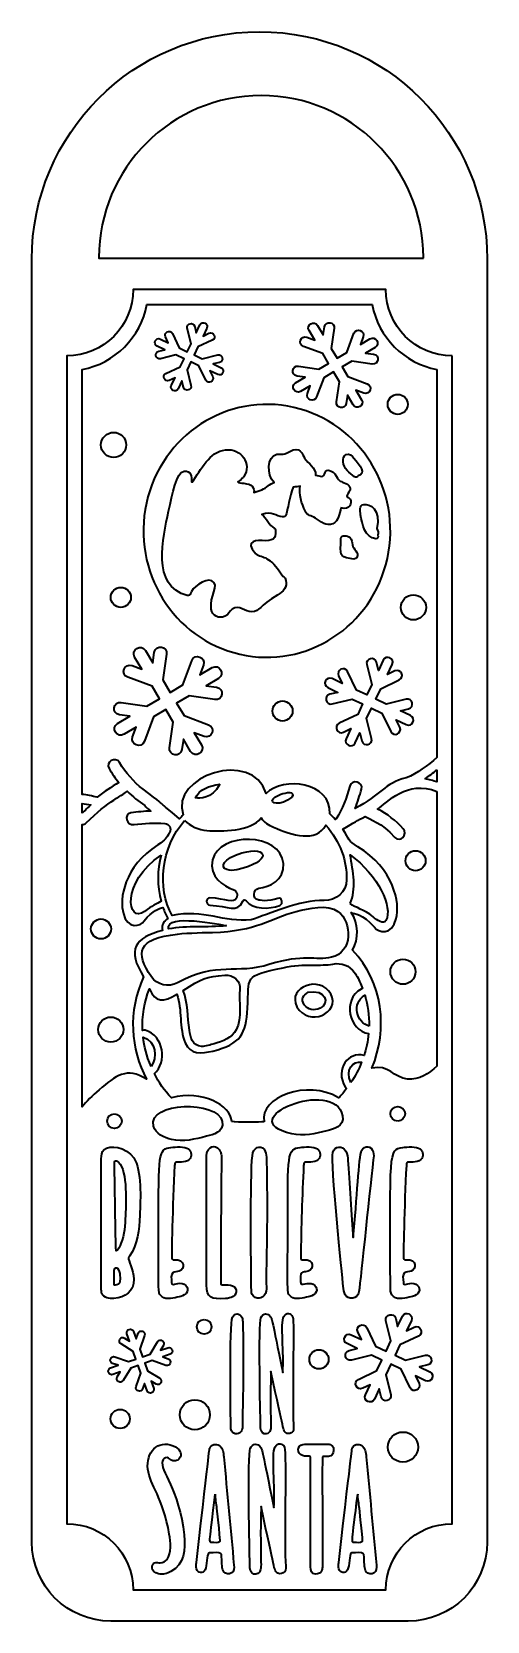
# Model space of a CAD drawing. Header units: inches. Extents: x 0.07 to 0.93, y -3 to 0.
import ezdxf

# ---------------------------------------------------------------- set-up
doc = ezdxf.new("R2010")
doc.units = ezdxf.units.IN
doc.header["$MEASUREMENT"] = 0
doc.layers.add('12 Christmas Keychain', color=7, linetype='Continuous', lineweight=0)

msp = doc.modelspace()

# ---------------------------------------------------------------- linework, layer by layer
at = {"layer": '12 Christmas Keychain', "color": 240, "lineweight": 35, "true_color": 0xe6203f}
for points, knots in [([(0.5, 0), (0.5, 0), (0.5, 0), (0.5, 0), (0.2628, 0), (0.0705, -0.1923), (0.0705, -0.4295), (0.0705, -0.4295), (0.0705, -2.8506), (0.0705, -2.8506), (0.0705, -2.9331), (0.1374, -3), (0.2199, -3), (0.2199, -3), (0.7801, -3), (0.7801, -3), (0.8626, -3), (0.9295, -2.9331), (0.9295, -2.8506), (0.9295, -2.8506), (0.9295, -0.4295), (0.9295, -0.4295), (0.9295, -0.1923), (0.7372, 0), (0.5, 0)], [0, 0, 0, 0, 1, 1, 1, 2, 2, 2, 3, 3, 3, 4, 4, 4, 5, 5, 5, 6, 6, 6, 7, 7, 7, 8, 8, 8, 8]), ([(0.8091, -0.4274), (0.8091, -0.4274), (0.1971, -0.4274), (0.1971, -0.4274), (0.1971, -0.427), (0.1971, -0.4267), (0.1971, -0.4263), (0.1971, -0.2573), (0.3341, -0.1203), (0.5031, -0.1203), (0.6721, -0.1203), (0.8091, -0.2573), (0.8091, -0.4263), (0.8091, -0.4267), (0.8091, -0.427), (0.8091, -0.4274)], [0, 0, 0, 0, 1, 1, 1, 2, 2, 2, 3, 3, 3, 4, 4, 4, 5, 5, 5, 5])]:
    msp.add_open_spline(points, degree=3, knots=knots, dxfattribs=at)
at = {"layer": '12 Christmas Keychain', "color": 18, "lineweight": 35, "true_color": 0x000000}
for points, knots in [([(0.8633, -0.6115), (0.8633, -0.6115), (0.8633, -2.8159), (0.8633, -2.8159), (0.7943, -2.8159), (0.7383, -2.8719), (0.7383, -2.9409), (0.7383, -2.9409), (0.2617, -2.9409), (0.2617, -2.9409), (0.2617, -2.8719), (0.2057, -2.8159), (0.1367, -2.8159), (0.1367, -2.8159), (0.1367, -0.6115), (0.1367, -0.6115), (0.2057, -0.6115), (0.2617, -0.5555), (0.2617, -0.4864), (0.2617, -0.4864), (0.7383, -0.4864), (0.7383, -0.4864), (0.7383, -0.5555), (0.7943, -0.6115), (0.8633, -0.6115)], [0, 0, 0, 0, 1, 1, 1, 2, 2, 2, 3, 3, 3, 4, 4, 4, 5, 5, 5, 6, 6, 6, 7, 7, 7, 8, 8, 8, 8]), ([(0.8347, -0.6374), (0.773, -0.6257), (0.7241, -0.5769), (0.7124, -0.515), (0.7124, -0.515), (0.2876, -0.515), (0.2876, -0.515), (0.2759, -0.5769), (0.2271, -0.6257), (0.1653, -0.6374), (0.1653, -0.6374), (0.1653, -1.4393), (0.1653, -1.4393), (0.1748, -1.4408), (0.1843, -1.4425), (0.1937, -1.4446), (0.2068, -1.4345), (0.2204, -1.4253), (0.2348, -1.4171), (0.228, -1.4088), (0.2219, -1.4), (0.2163, -1.3908), (0.2086, -1.3782), (0.2284, -1.3667), (0.236, -1.3793), (0.2478, -1.3987), (0.2624, -1.4158), (0.2805, -1.4296), (0.3462, -1.4799), (0.2894, -1.4372), (0.3493, -1.4853), (0.3515, -1.4828), (0.3538, -1.4804), (0.3561, -1.478), (0.3301, -1.4052), (0.4878, -1.3524), (0.5124, -1.438), (0.5444, -1.4048), (0.6356, -1.416), (0.6328, -1.4761), (0.6363, -1.4795), (0.6397, -1.483), (0.6428, -1.4866), (0.6428, -1.4866), (0.6443, -1.4858), (0.6443, -1.4858), (0.6572, -1.467), (0.6639, -1.4459), (0.6702, -1.4241), (0.6743, -1.41), (0.6965, -1.4155), (0.6924, -1.4296), (0.6888, -1.4419), (0.6852, -1.4541), (0.6805, -1.4659), (0.7297, -1.4398), (0.735, -1.4185), (0.7765, -1.4083), (0.7983, -1.3994), (0.8168, -1.3847), (0.8347, -1.3698), (0.8347, -1.3698), (0.8347, -0.6374), (0.8347, -0.6374)], [0, 0, 0, 0, 1, 1, 1, 2, 2, 2, 3, 3, 3, 4, 4, 4, 5, 5, 5, 6, 6, 6, 7, 7, 7, 8, 8, 8, 9, 9, 9, 10, 10, 10, 11, 11, 11, 12, 12, 12, 13, 13, 13, 14, 14, 14, 15, 15, 15, 16, 16, 16, 17, 17, 17, 18, 18, 18, 19, 19, 19, 20, 20, 20, 21, 21, 21, 21]), ([(0.3069, -0.5931), (0.3069, -0.5931), (0.3217, -0.6), (0.3217, -0.6), (0.3217, -0.6), (0.3099, -0.6029), (0.3099, -0.6029), (0.3007, -0.6052), (0.3041, -0.6193), (0.3134, -0.617), (0.3134, -0.617), (0.3425, -0.6098), (0.3425, -0.6098), (0.3425, -0.6098), (0.3576, -0.617), (0.3576, -0.617), (0.3576, -0.617), (0.3505, -0.6321), (0.3505, -0.6321), (0.3505, -0.6321), (0.3235, -0.6451), (0.3235, -0.6451), (0.3149, -0.6492), (0.3212, -0.6623), (0.3298, -0.6581), (0.3298, -0.6581), (0.3407, -0.6529), (0.3407, -0.6529), (0.3407, -0.6529), (0.3337, -0.6677), (0.3337, -0.6677), (0.3296, -0.6763), (0.3427, -0.6825), (0.3468, -0.6738), (0.3468, -0.6738), (0.3538, -0.659), (0.3538, -0.659), (0.3538, -0.659), (0.3566, -0.6708), (0.3566, -0.6708), (0.3589, -0.6801), (0.373, -0.6766), (0.3707, -0.6673), (0.3707, -0.6673), (0.3636, -0.6383), (0.3636, -0.6383), (0.3636, -0.6383), (0.3707, -0.6231), (0.3707, -0.6231), (0.3707, -0.6231), (0.3858, -0.6303), (0.3858, -0.6303), (0.3858, -0.6303), (0.3988, -0.6573), (0.3988, -0.6573), (0.4029, -0.6659), (0.416, -0.6596), (0.4118, -0.651), (0.4118, -0.651), (0.4066, -0.6401), (0.4066, -0.6401), (0.4066, -0.6401), (0.4214, -0.647), (0.4214, -0.647), (0.43, -0.6511), (0.4362, -0.638), (0.4276, -0.634), (0.4276, -0.634), (0.4127, -0.627), (0.4127, -0.627), (0.4127, -0.627), (0.4245, -0.6241), (0.4245, -0.6241), (0.4338, -0.6218), (0.4304, -0.6077), (0.4211, -0.61), (0.4211, -0.61), (0.392, -0.6172), (0.392, -0.6172), (0.392, -0.6172), (0.3769, -0.61), (0.3769, -0.61), (0.3769, -0.61), (0.384, -0.5949), (0.384, -0.5949), (0.384, -0.5949), (0.411, -0.582), (0.411, -0.582), (0.4196, -0.5778), (0.4133, -0.5648), (0.4047, -0.5689), (0.4047, -0.5689), (0.3938, -0.5742), (0.3938, -0.5742), (0.3938, -0.5742), (0.4008, -0.5593), (0.4008, -0.5593), (0.4049, -0.5507), (0.3918, -0.5445), (0.3877, -0.5532), (0.3877, -0.5532), (0.3807, -0.568), (0.3807, -0.568), (0.3807, -0.568), (0.3778, -0.5562), (0.3778, -0.5562), (0.3755, -0.547), (0.3615, -0.5504), (0.3637, -0.5597), (0.3637, -0.5597), (0.3709, -0.5888), (0.3709, -0.5888), (0.3709, -0.5888), (0.3638, -0.6039), (0.3638, -0.6039), (0.3638, -0.6039), (0.3486, -0.5967), (0.3486, -0.5967), (0.3486, -0.5967), (0.3357, -0.5697), (0.3357, -0.5697), (0.3315, -0.5611), (0.3185, -0.5674), (0.3226, -0.576), (0.3226, -0.576), (0.3279, -0.5869), (0.3279, -0.5869), (0.3279, -0.5869), (0.3131, -0.58), (0.3131, -0.58), (0.3044, -0.5759), (0.2982, -0.589), (0.3069, -0.5931)], [0, 0, 0, 0, 1, 1, 1, 2, 2, 2, 3, 3, 3, 4, 4, 4, 5, 5, 5, 6, 6, 6, 7, 7, 7, 8, 8, 8, 9, 9, 9, 10, 10, 10, 11, 11, 11, 12, 12, 12, 13, 13, 13, 14, 14, 14, 15, 15, 15, 16, 16, 16, 17, 17, 17, 18, 18, 18, 19, 19, 19, 20, 20, 20, 21, 21, 21, 22, 22, 22, 23, 23, 23, 24, 24, 24, 25, 25, 25, 26, 26, 26, 27, 27, 27, 28, 28, 28, 29, 29, 29, 30, 30, 30, 31, 31, 31, 32, 32, 32, 33, 33, 33, 34, 34, 34, 35, 35, 35, 36, 36, 36, 37, 37, 37, 38, 38, 38, 39, 39, 39, 40, 40, 40, 41, 41, 41, 42, 42, 42, 43, 43, 43, 44, 44, 44, 44]), ([(0.5708, -0.6497), (0.5708, -0.6497), (0.5862, -0.6519), (0.5862, -0.6519), (0.5862, -0.6519), (0.5681, -0.6627), (0.5681, -0.6627), (0.5575, -0.669), (0.567, -0.685), (0.5776, -0.6787), (0.5776, -0.6787), (0.5958, -0.668), (0.5958, -0.668), (0.5958, -0.668), (0.5903, -0.6826), (0.5903, -0.6826), (0.5861, -0.6942), (0.6035, -0.7007), (0.6078, -0.6891), (0.6078, -0.6891), (0.6212, -0.6529), (0.6212, -0.6529), (0.6212, -0.6529), (0.6398, -0.6419), (0.6398, -0.6419), (0.6398, -0.6419), (0.6507, -0.6605), (0.6507, -0.6605), (0.6507, -0.6605), (0.6451, -0.6986), (0.6451, -0.6986), (0.6433, -0.7109), (0.6618, -0.7135), (0.6636, -0.7014), (0.6636, -0.7014), (0.6658, -0.6859), (0.6658, -0.6859), (0.6658, -0.6859), (0.6766, -0.7041), (0.6766, -0.7041), (0.6829, -0.7147), (0.6989, -0.7052), (0.6926, -0.6946), (0.6926, -0.6946), (0.6819, -0.6764), (0.6819, -0.6764), (0.6819, -0.6764), (0.6965, -0.6818), (0.6965, -0.6818), (0.7081, -0.6861), (0.7146, -0.6686), (0.703, -0.6643), (0.703, -0.6643), (0.6668, -0.6509), (0.6668, -0.6509), (0.6668, -0.6509), (0.6558, -0.6324), (0.6558, -0.6324), (0.6558, -0.6324), (0.6743, -0.6214), (0.6743, -0.6214), (0.6743, -0.6214), (0.7125, -0.6271), (0.7125, -0.6271), (0.7247, -0.6289), (0.7274, -0.6104), (0.7153, -0.6086), (0.7153, -0.6086), (0.6998, -0.6063), (0.6998, -0.6063), (0.6998, -0.6063), (0.7179, -0.5956), (0.7179, -0.5956), (0.7286, -0.5893), (0.7191, -0.5732), (0.7084, -0.5795), (0.7084, -0.5795), (0.6903, -0.5903), (0.6903, -0.5903), (0.6903, -0.5903), (0.6957, -0.5756), (0.6957, -0.5756), (0.7, -0.5641), (0.6825, -0.5576), (0.6782, -0.5691), (0.6782, -0.5691), (0.6648, -0.6054), (0.6648, -0.6054), (0.6648, -0.6054), (0.6463, -0.6163), (0.6463, -0.6163), (0.6463, -0.6163), (0.6353, -0.5978), (0.6353, -0.5978), (0.6353, -0.5978), (0.641, -0.5596), (0.641, -0.5596), (0.6428, -0.5474), (0.6243, -0.5447), (0.6225, -0.5569), (0.6225, -0.5569), (0.6202, -0.5723), (0.6202, -0.5723), (0.6202, -0.5723), (0.6095, -0.5542), (0.6095, -0.5542), (0.6032, -0.5436), (0.5871, -0.5531), (0.5934, -0.5637), (0.5934, -0.5637), (0.6042, -0.5819), (0.6042, -0.5819), (0.6042, -0.5819), (0.5895, -0.5764), (0.5895, -0.5764), (0.578, -0.5722), (0.5715, -0.5896), (0.583, -0.5939), (0.583, -0.5939), (0.6193, -0.6073), (0.6193, -0.6073), (0.6193, -0.6073), (0.6302, -0.6259), (0.6302, -0.6259), (0.6302, -0.6259), (0.6117, -0.6368), (0.6117, -0.6368), (0.6117, -0.6368), (0.5735, -0.6312), (0.5735, -0.6312), (0.5613, -0.6294), (0.5586, -0.6478), (0.5708, -0.6497)], [0, 0, 0, 0, 1, 1, 1, 2, 2, 2, 3, 3, 3, 4, 4, 4, 5, 5, 5, 6, 6, 6, 7, 7, 7, 8, 8, 8, 9, 9, 9, 10, 10, 10, 11, 11, 11, 12, 12, 12, 13, 13, 13, 14, 14, 14, 15, 15, 15, 16, 16, 16, 17, 17, 17, 18, 18, 18, 19, 19, 19, 20, 20, 20, 21, 21, 21, 22, 22, 22, 23, 23, 23, 24, 24, 24, 25, 25, 25, 26, 26, 26, 27, 27, 27, 28, 28, 28, 29, 29, 29, 30, 30, 30, 31, 31, 31, 32, 32, 32, 33, 33, 33, 34, 34, 34, 35, 35, 35, 36, 36, 36, 37, 37, 37, 38, 38, 38, 39, 39, 39, 40, 40, 40, 41, 41, 41, 42, 42, 42, 43, 43, 43, 44, 44, 44, 44]), ([(0.463, -1.1748), (0.3375, -1.146), (0.2586, -1.0183), (0.2867, -0.8897), (0.3149, -0.761), (0.4395, -0.6802), (0.5649, -0.709), (0.6904, -0.7379), (0.7693, -0.8656), (0.7412, -0.9942), (0.713, -1.1228), (0.5885, -1.2037), (0.463, -1.1748)], [0, 0, 0, 0, 1, 1, 1, 2, 2, 2, 3, 3, 3, 4, 4, 4, 4]), ([(0.7418, -0.7032), (0.7418, -0.7136), (0.7503, -0.7221), (0.7607, -0.7221), (0.7712, -0.7221), (0.7796, -0.7136), (0.7796, -0.7032), (0.7796, -0.6927), (0.7712, -0.6843), (0.7607, -0.6843), (0.7503, -0.6843), (0.7418, -0.6927), (0.7418, -0.7032)], [0, 0, 0, 0, 1, 1, 1, 2, 2, 2, 3, 3, 3, 4, 4, 4, 4]), ([(0.2485, -0.7798), (0.2485, -0.7667), (0.2378, -0.7561), (0.2248, -0.7561), (0.2117, -0.7561), (0.201, -0.7667), (0.201, -0.7798), (0.201, -0.7929), (0.2117, -0.8035), (0.2248, -0.8035), (0.2378, -0.8035), (0.2485, -0.7929), (0.2485, -0.7798)], [0, 0, 0, 0, 1, 1, 1, 2, 2, 2, 3, 3, 3, 4, 4, 4, 4]), ([(0.6535, -0.8986), (0.6709, -0.9034), (0.6753, -0.8889), (0.6708, -0.882), (0.6667, -0.8758), (0.6625, -0.8812), (0.6667, -0.8718), (0.6686, -0.8676), (0.6721, -0.8675), (0.6712, -0.8618), (0.6705, -0.8573), (0.6667, -0.8541), (0.6629, -0.8525), (0.6527, -0.8482), (0.6511, -0.8495), (0.6451, -0.8391), (0.6373, -0.8255), (0.6254, -0.8251), (0.6239, -0.8317), (0.6215, -0.8428), (0.6141, -0.839), (0.6058, -0.8366), (0.6063, -0.8225), (0.5916, -0.8152), (0.5851, -0.8048), (0.5808, -0.7979), (0.5769, -0.7808), (0.5571, -0.7922), (0.5423, -0.8007), (0.5401, -0.7957), (0.5328, -0.7975), (0.5142, -0.8021), (0.513, -0.836), (0.5276, -0.8508), (0.5191, -0.8523), (0.5139, -0.8611), (0.5041, -0.8644), (0.4991, -0.8661), (0.4943, -0.8676), (0.4896, -0.8697), (0.4901, -0.8657), (0.4891, -0.8615), (0.486, -0.8577), (0.4808, -0.8514), (0.4595, -0.8522), (0.4591, -0.8497), (0.4594, -0.8513), (0.4711, -0.8386), (0.4704, -0.8396), (0.4864, -0.8165), (0.4655, -0.7853), (0.436, -0.7891), (0.4046, -0.7931), (0.3902, -0.8258), (0.3732, -0.8502), (0.3727, -0.8498), (0.3722, -0.8494), (0.3716, -0.8492), (0.373, -0.8391), (0.3709, -0.8281), (0.3578, -0.8295), (0.3429, -0.831), (0.3357, -0.8721), (0.3286, -0.905), (0.3177, -0.9547), (0.2955, -1.0467), (0.3637, -1.064), (0.3665, -1.0647), (0.3694, -1.0628), (0.37, -1.06), (0.3718, -1.0513), (0.3966, -1.0297), (0.4103, -1.0365), (0.4261, -1.0443), (0.405, -1.0651), (0.409, -1.0896), (0.4112, -1.1028), (0.4226, -1.1084), (0.4351, -1.1033), (0.4423, -1.1004), (0.4431, -1.093), (0.4483, -1.0896), (0.4626, -1.0802), (0.4721, -1.0954), (0.4854, -1.0949), (0.5016, -1.0943), (0.4977, -1.084), (0.5346, -1.0628), (0.5445, -1.0572), (0.5535, -1.0479), (0.5497, -1.0354), (0.5475, -1.0281), (0.5462, -1.0306), (0.5421, -1.0247), (0.5221, -0.9963), (0.5245, -1.0027), (0.5138, -0.9945), (0.5089, -0.9907), (0.4968, -0.9893), (0.4931, -0.9854), (0.4672, -0.9587), (0.5012, -0.9597), (0.505, -0.9601), (0.525, -0.9622), (0.5314, -0.9571), (0.5304, -0.9412), (0.5303, -0.9394), (0.5293, -0.9375), (0.5277, -0.9368), (0.5183, -0.9324), (0.5128, -0.9164), (0.5042, -0.9109), (0.5243, -0.9047), (0.5303, -0.9141), (0.5436, -0.9157), (0.5517, -0.9168), (0.55, -0.9083), (0.5528, -0.9), (0.5561, -0.89), (0.5555, -0.88), (0.5638, -0.8595), (0.5678, -0.8591), (0.5723, -0.8585), (0.5768, -0.8577), (0.5729, -0.8707), (0.5802, -0.8923), (0.5859, -0.9039), (0.592, -0.9162), (0.5959, -0.9113), (0.6059, -0.9181), (0.6154, -0.9245), (0.6262, -0.9344), (0.6384, -0.9285), (0.6495, -0.9231), (0.6509, -0.9098), (0.6535, -0.8986)], [0, 0, 0, 0, 1, 1, 1, 2, 2, 2, 3, 3, 3, 4, 4, 4, 5, 5, 5, 6, 6, 6, 7, 7, 7, 8, 8, 8, 9, 9, 9, 10, 10, 10, 11, 11, 11, 12, 12, 12, 13, 13, 13, 14, 14, 14, 15, 15, 15, 16, 16, 16, 17, 17, 17, 18, 18, 18, 19, 19, 19, 20, 20, 20, 21, 21, 21, 22, 22, 22, 23, 23, 23, 24, 24, 24, 25, 25, 25, 26, 26, 26, 27, 27, 27, 28, 28, 28, 29, 29, 29, 30, 30, 30, 31, 31, 31, 32, 32, 32, 33, 33, 33, 34, 34, 34, 35, 35, 35, 36, 36, 36, 37, 37, 37, 38, 38, 38, 39, 39, 39, 40, 40, 40, 41, 41, 41, 42, 42, 42, 43, 43, 43, 44, 44, 44, 45, 45, 45, 45]), ([(0.6576, -0.8115), (0.6588, -0.8243), (0.6698, -0.833), (0.6793, -0.8398), (0.682, -0.8418), (0.6845, -0.8404), (0.6858, -0.8381), (0.7024, -0.8351), (0.689, -0.8172), (0.6782, -0.8047), (0.6744, -0.8004), (0.6695, -0.7947), (0.6634, -0.7978), (0.6585, -0.8003), (0.6571, -0.8064), (0.6576, -0.8115)], [0, 0, 0, 0, 1, 1, 1, 2, 2, 2, 3, 3, 3, 4, 4, 4, 5, 5, 5, 5]), ([(0.6969, -0.8921), (0.6876, -0.8938), (0.6898, -0.9046), (0.6908, -0.9117), (0.6931, -0.9287), (0.699, -0.9553), (0.7192, -0.9571), (0.7234, -0.9575), (0.7247, -0.9533), (0.7234, -0.9501), (0.7244, -0.9457), (0.7235, -0.9416), (0.7216, -0.9376), (0.7295, -0.902), (0.7078, -0.89), (0.6969, -0.8921)], [0, 0, 0, 0, 1, 1, 1, 2, 2, 2, 3, 3, 3, 4, 4, 4, 5, 5, 5, 5]), ([(0.671, -0.9943), (0.6754, -0.9952), (0.6804, -0.9967), (0.6833, -0.992), (0.6888, -0.9828), (0.6766, -0.9764), (0.6752, -0.9685), (0.6743, -0.9635), (0.6745, -0.9588), (0.6709, -0.9549), (0.6682, -0.952), (0.6645, -0.9506), (0.6608, -0.9515), (0.6571, -0.9501), (0.6536, -0.9525), (0.6535, -0.9566), (0.6526, -0.9884), (0.65, -0.9898), (0.671, -0.9943)], [0, 0, 0, 0, 1, 1, 1, 2, 2, 2, 3, 3, 3, 4, 4, 4, 5, 5, 5, 6, 6, 6, 6]), ([(0.2574, -1.0675), (0.2574, -1.0571), (0.2489, -1.0486), (0.2384, -1.0486), (0.228, -1.0486), (0.2195, -1.0571), (0.2195, -1.0675), (0.2195, -1.0779), (0.228, -1.0864), (0.2384, -1.0864), (0.2489, -1.0864), (0.2574, -1.0779), (0.2574, -1.0675)], [0, 0, 0, 0, 1, 1, 1, 2, 2, 2, 3, 3, 3, 4, 4, 4, 4]), ([(0.7666, -1.0864), (0.7666, -1.0995), (0.7773, -1.1101), (0.7903, -1.1101), (0.8034, -1.1101), (0.8141, -1.0995), (0.8141, -1.0864), (0.8141, -1.0733), (0.8034, -1.0627), (0.7903, -1.0627), (0.7773, -1.0627), (0.7666, -1.0733), (0.7666, -1.0864)], [0, 0, 0, 0, 1, 1, 1, 2, 2, 2, 3, 3, 3, 4, 4, 4, 4]), ([(0.4192, -1.2371), (0.4192, -1.2371), (0.3996, -1.2342), (0.3996, -1.2342), (0.3996, -1.2342), (0.4226, -1.2205), (0.4226, -1.2205), (0.4361, -1.2125), (0.424, -1.1922), (0.4105, -1.2001), (0.4105, -1.2001), (0.3875, -1.2138), (0.3875, -1.2138), (0.3875, -1.2138), (0.3944, -1.1952), (0.3944, -1.1952), (0.3998, -1.1805), (0.3776, -1.1723), (0.3721, -1.187), (0.3721, -1.187), (0.3552, -1.2329), (0.3552, -1.2329), (0.3552, -1.2329), (0.3316, -1.2469), (0.3316, -1.2469), (0.3316, -1.2469), (0.3177, -1.2233), (0.3177, -1.2233), (0.3177, -1.2233), (0.3249, -1.1749), (0.3249, -1.1749), (0.3272, -1.1594), (0.3037, -1.156), (0.3014, -1.1714), (0.3014, -1.1714), (0.2986, -1.191), (0.2986, -1.191), (0.2986, -1.191), (0.2849, -1.168), (0.2849, -1.168), (0.2769, -1.1545), (0.2565, -1.1666), (0.2645, -1.1801), (0.2645, -1.1801), (0.2782, -1.2031), (0.2782, -1.2031), (0.2782, -1.2031), (0.2596, -1.1962), (0.2596, -1.1962), (0.245, -1.1908), (0.2367, -1.213), (0.2514, -1.2184), (0.2514, -1.2184), (0.2973, -1.2354), (0.2973, -1.2354), (0.2973, -1.2354), (0.3113, -1.2589), (0.3113, -1.2589), (0.3113, -1.2589), (0.2877, -1.2729), (0.2877, -1.2729), (0.2877, -1.2729), (0.2393, -1.2657), (0.2393, -1.2657), (0.2238, -1.2634), (0.2204, -1.2869), (0.2358, -1.2891), (0.2358, -1.2891), (0.2554, -1.292), (0.2554, -1.292), (0.2554, -1.292), (0.2324, -1.3057), (0.2324, -1.3057), (0.2189, -1.3137), (0.231, -1.334), (0.2445, -1.326), (0.2445, -1.326), (0.2675, -1.3124), (0.2675, -1.3124), (0.2675, -1.3124), (0.2606, -1.331), (0.2606, -1.331), (0.2552, -1.3456), (0.2774, -1.3539), (0.2828, -1.3392), (0.2828, -1.3392), (0.2998, -1.2933), (0.2998, -1.2933), (0.2998, -1.2933), (0.3234, -1.2793), (0.3234, -1.2793), (0.3234, -1.2793), (0.3373, -1.3029), (0.3373, -1.3029), (0.3373, -1.3029), (0.3301, -1.3513), (0.3301, -1.3513), (0.3278, -1.3668), (0.3513, -1.3702), (0.3536, -1.3548), (0.3536, -1.3548), (0.3564, -1.3352), (0.3564, -1.3352), (0.3564, -1.3352), (0.3701, -1.3582), (0.3701, -1.3582), (0.3781, -1.3717), (0.3984, -1.3596), (0.3905, -1.3461), (0.3905, -1.3461), (0.3768, -1.3231), (0.3768, -1.3231), (0.3768, -1.3231), (0.3954, -1.33), (0.3954, -1.33), (0.41, -1.3354), (0.4183, -1.3132), (0.4036, -1.3078), (0.4036, -1.3078), (0.3577, -1.2908), (0.3577, -1.2908), (0.3577, -1.2908), (0.3437, -1.2672), (0.3437, -1.2672), (0.3437, -1.2672), (0.3673, -1.2533), (0.3673, -1.2533), (0.3673, -1.2533), (0.4157, -1.2605), (0.4157, -1.2605), (0.4312, -1.2628), (0.4346, -1.2393), (0.4192, -1.2371)], [0, 0, 0, 0, 1, 1, 1, 2, 2, 2, 3, 3, 3, 4, 4, 4, 5, 5, 5, 6, 6, 6, 7, 7, 7, 8, 8, 8, 9, 9, 9, 10, 10, 10, 11, 11, 11, 12, 12, 12, 13, 13, 13, 14, 14, 14, 15, 15, 15, 16, 16, 16, 17, 17, 17, 18, 18, 18, 19, 19, 19, 20, 20, 20, 21, 21, 21, 22, 22, 22, 23, 23, 23, 24, 24, 24, 25, 25, 25, 26, 26, 26, 27, 27, 27, 28, 28, 28, 29, 29, 29, 30, 30, 30, 31, 31, 31, 32, 32, 32, 33, 33, 33, 34, 34, 34, 35, 35, 35, 36, 36, 36, 37, 37, 37, 38, 38, 38, 39, 39, 39, 40, 40, 40, 41, 41, 41, 42, 42, 42, 43, 43, 43, 44, 44, 44, 44]), ([(0.7769, -1.3076), (0.7769, -1.3076), (0.7578, -1.2986), (0.7578, -1.2986), (0.7578, -1.2986), (0.7646, -1.3127), (0.7646, -1.3127), (0.77, -1.3238), (0.7531, -1.332), (0.7477, -1.3208), (0.7477, -1.3208), (0.7309, -1.2859), (0.7309, -1.2859), (0.7309, -1.2859), (0.7113, -1.2767), (0.7113, -1.2767), (0.7113, -1.2767), (0.7021, -1.2962), (0.7021, -1.2962), (0.7021, -1.2962), (0.7114, -1.3339), (0.7114, -1.3339), (0.7143, -1.3459), (0.6961, -1.3503), (0.6932, -1.3384), (0.6932, -1.3384), (0.6894, -1.3231), (0.6894, -1.3231), (0.6894, -1.3231), (0.6804, -1.3423), (0.6804, -1.3423), (0.6751, -1.3535), (0.6582, -1.3455), (0.6634, -1.3343), (0.6634, -1.3343), (0.6725, -1.3151), (0.6725, -1.3151), (0.6725, -1.3151), (0.6583, -1.3219), (0.6583, -1.3219), (0.6472, -1.3273), (0.6391, -1.3104), (0.6502, -1.305), (0.6502, -1.305), (0.6852, -1.2883), (0.6852, -1.2883), (0.6852, -1.2883), (0.6944, -1.2687), (0.6944, -1.2687), (0.6944, -1.2687), (0.6748, -1.2594), (0.6748, -1.2594), (0.6748, -1.2594), (0.6372, -1.2687), (0.6372, -1.2687), (0.6251, -1.2716), (0.6207, -1.2534), (0.6327, -1.2505), (0.6327, -1.2505), (0.6479, -1.2468), (0.6479, -1.2468), (0.6479, -1.2468), (0.6288, -1.2377), (0.6288, -1.2377), (0.6176, -1.2324), (0.6256, -1.2155), (0.6368, -1.2208), (0.6368, -1.2208), (0.6559, -1.2298), (0.6559, -1.2298), (0.6559, -1.2298), (0.6491, -1.2157), (0.6491, -1.2157), (0.6438, -1.2045), (0.6606, -1.1964), (0.666, -1.2075), (0.666, -1.2075), (0.6828, -1.2425), (0.6828, -1.2425), (0.6828, -1.2425), (0.7024, -1.2517), (0.7024, -1.2517), (0.7024, -1.2517), (0.7116, -1.2321), (0.7116, -1.2321), (0.7116, -1.2321), (0.7023, -1.1945), (0.7023, -1.1945), (0.6994, -1.1825), (0.7176, -1.178), (0.7206, -1.19), (0.7206, -1.19), (0.7243, -1.2053), (0.7243, -1.2053), (0.7243, -1.2053), (0.7333, -1.1861), (0.7333, -1.1861), (0.7386, -1.1749), (0.7556, -1.1829), (0.7503, -1.1941), (0.7503, -1.1941), (0.7412, -1.2133), (0.7412, -1.2133), (0.7412, -1.2133), (0.7554, -1.2064), (0.7554, -1.2064), (0.7665, -1.2011), (0.7747, -1.2179), (0.7635, -1.2233), (0.7635, -1.2233), (0.7286, -1.2401), (0.7286, -1.2401), (0.7286, -1.2401), (0.7193, -1.2597), (0.7193, -1.2597), (0.7193, -1.2597), (0.7389, -1.2689), (0.7389, -1.2689), (0.7389, -1.2689), (0.7765, -1.2597), (0.7765, -1.2597), (0.7886, -1.2567), (0.793, -1.2749), (0.781, -1.2779), (0.781, -1.2779), (0.7658, -1.2816), (0.7658, -1.2816), (0.7658, -1.2816), (0.7849, -1.2907), (0.7849, -1.2907), (0.7962, -1.2959), (0.7882, -1.3129), (0.7769, -1.3076)], [0, 0, 0, 0, 1, 1, 1, 2, 2, 2, 3, 3, 3, 4, 4, 4, 5, 5, 5, 6, 6, 6, 7, 7, 7, 8, 8, 8, 9, 9, 9, 10, 10, 10, 11, 11, 11, 12, 12, 12, 13, 13, 13, 14, 14, 14, 15, 15, 15, 16, 16, 16, 17, 17, 17, 18, 18, 18, 19, 19, 19, 20, 20, 20, 21, 21, 21, 22, 22, 22, 23, 23, 23, 24, 24, 24, 25, 25, 25, 26, 26, 26, 27, 27, 27, 28, 28, 28, 29, 29, 29, 30, 30, 30, 31, 31, 31, 32, 32, 32, 33, 33, 33, 34, 34, 34, 35, 35, 35, 36, 36, 36, 37, 37, 37, 38, 38, 38, 39, 39, 39, 40, 40, 40, 41, 41, 41, 42, 42, 42, 43, 43, 43, 44, 44, 44, 44]), ([(0.5434, -1.2631), (0.533, -1.2631), (0.5245, -1.2716), (0.5245, -1.282), (0.5245, -1.2925), (0.533, -1.3009), (0.5434, -1.3009), (0.5539, -1.3009), (0.5624, -1.2925), (0.5624, -1.282), (0.5624, -1.2716), (0.5539, -1.2631), (0.5434, -1.2631)], [0, 0, 0, 0, 1, 1, 1, 2, 2, 2, 3, 3, 3, 4, 4, 4, 4]), ([(0.8347, -1.3931), (0.8274, -1.3988), (0.82, -1.4044), (0.8125, -1.4098), (0.82, -1.4113), (0.8273, -1.4137), (0.8347, -1.4159), (0.8347, -1.4159), (0.8347, -1.3931), (0.8347, -1.3931)], [0, 0, 0, 0, 1, 1, 1, 2, 2, 2, 3, 3, 3, 3]), ([(0.1975, -1.9969), (0.2286, -1.9706), (0.2496, -1.9528), (0.287, -1.977), (0.2567, -1.9201), (0.2512, -1.8492), (0.2815, -1.7839), (0.2492, -1.7321), (0.2648, -1.7096), (0.317, -1.6963), (0.3147, -1.6858), (0.3193, -1.6785), (0.3271, -1.6736), (0.3235, -1.6668), (0.3206, -1.6605), (0.3178, -1.6529), (0.3106, -1.6548), (0.2994, -1.6582), (0.2822, -1.6781), (0.2764, -1.689), (0.2512, -1.6946), (0.2432, -1.6642), (0.2352, -1.6375), (0.2445, -1.5749), (0.308, -1.5348), (0.3234, -1.5246), (0.3238, -1.5226), (0.3306, -1.5111), (0.3348, -1.5039), (0.3298, -1.4948), (0.3215, -1.4942), (0.302, -1.493), (0.2827, -1.4935), (0.2634, -1.4965), (0.249, -1.4988), (0.2429, -1.4767), (0.2574, -1.4745), (0.27, -1.4725), (0.2825, -1.4713), (0.2951, -1.4709), (0.2922, -1.4686), (0.285, -1.4633), (0.2835, -1.4604), (0.2714, -1.4513), (0.261, -1.4441), (0.2502, -1.4336), (0.2458, -1.4389), (0.2138, -1.4523), (0.173, -1.4932), (0.1706, -1.4956), (0.1679, -1.4965), (0.1653, -1.4965), (0.1653, -1.4965), (0.1653, -2.0292), (0.1653, -2.0292), (0.1737, -2.0193), (0.1841, -2.0082), (0.1975, -1.9969)], [0, 0, 0, 0, 1, 1, 1, 2, 2, 2, 3, 3, 3, 4, 4, 4, 5, 5, 5, 6, 6, 6, 7, 7, 7, 8, 8, 8, 9, 9, 9, 10, 10, 10, 11, 11, 11, 12, 12, 12, 13, 13, 13, 14, 14, 14, 15, 15, 15, 16, 16, 16, 17, 17, 17, 18, 18, 18, 19, 19, 19, 19]), ([(0.4252, -1.4204), (0.4052, -1.4225), (0.386, -1.4301), (0.379, -1.4462), (0.3878, -1.4462), (0.4091, -1.4496), (0.4252, -1.4204)], [0, 0, 0, 0, 1, 1, 1, 2, 2, 2, 2]), ([(0.5612, -1.4444), (0.5651, -1.4405), (0.5617, -1.4353), (0.5574, -1.4356), (0.5452, -1.4367), (0.5339, -1.4403), (0.5261, -1.4474), (0.517, -1.4554), (0.5393, -1.4636), (0.5612, -1.4444)], [0, 0, 0, 0, 1, 1, 1, 2, 2, 2, 3, 3, 3, 3]), ([(0.8347, -1.4338), (0.7781, -1.4112), (0.7403, -1.4554), (0.7228, -1.4671), (0.7411, -1.4764), (0.7573, -1.4889), (0.7712, -1.5042), (0.781, -1.5151), (0.765, -1.5314), (0.7551, -1.5205), (0.7297, -1.4923), (0.708, -1.4864), (0.6992, -1.4811), (0.6839, -1.4895), (0.6795, -1.4914), (0.6569, -1.5049), (0.6712, -1.5263), (0.6663, -1.5264), (0.6852, -1.5382), (0.7538, -1.5789), (0.7656, -1.6452), (0.7579, -1.6738), (0.7504, -1.7063), (0.7233, -1.7011), (0.7168, -1.6897), (0.693, -1.6636), (0.6801, -1.6653), (0.673, -1.6626), (0.6871, -1.6828), (0.6873, -1.7124), (0.6757, -1.7337), (0.7332, -1.7941), (0.7427, -1.8826), (0.712, -1.9559), (0.7438, -1.9486), (0.7528, -1.9744), (0.7793, -1.9769), (0.8005, -1.9788), (0.8198, -1.9663), (0.8347, -1.9524), (0.8347, -1.9524), (0.8347, -1.4338), (0.8347, -1.4338)], [0, 0, 0, 0, 1, 1, 1, 2, 2, 2, 3, 3, 3, 4, 4, 4, 5, 5, 5, 6, 6, 6, 7, 7, 7, 8, 8, 8, 9, 9, 9, 10, 10, 10, 11, 11, 11, 12, 12, 12, 13, 13, 13, 14, 14, 14, 14]), ([(0.1653, -1.475), (0.1709, -1.4697), (0.1764, -1.4642), (0.1821, -1.459), (0.1765, -1.458), (0.1709, -1.4574), (0.1653, -1.4564), (0.1653, -1.4564), (0.1653, -1.475), (0.1653, -1.475)], [0, 0, 0, 0, 1, 1, 1, 2, 2, 2, 3, 3, 3, 3]), ([(0.3588, -1.4887), (0.3135, -1.5405), (0.3066, -1.6151), (0.3352, -1.6683), (0.394, -1.6553), (0.4332, -1.6819), (0.4841, -1.6762), (0.5169, -1.6655), (0.5765, -1.6385), (0.6217, -1.6396), (0.6442, -1.6402), (0.6638, -1.6233), (0.6644, -1.6008), (0.6652, -1.5661), (0.6526, -1.5286), (0.625, -1.4973), (0.6075, -1.5311), (0.561, -1.5163), (0.5262, -1.5011), (0.5171, -1.4972), (0.5081, -1.4922), (0.5033, -1.4839), (0.4824, -1.5099), (0.4287, -1.5091), (0.4005, -1.5076), (0.3867, -1.5069), (0.3681, -1.4989), (0.3588, -1.4887)], [0, 0, 0, 0, 1, 1, 1, 2, 2, 2, 3, 3, 3, 4, 4, 4, 5, 5, 5, 6, 6, 6, 7, 7, 7, 8, 8, 8, 9, 9, 9, 9]), ([(0.4062, -1.6347), (0.438, -1.6361), (0.4508, -1.6459), (0.4566, -1.635), (0.4598, -1.6288), (0.4566, -1.6208), (0.4504, -1.6189), (0.4326, -1.6134), (0.4042, -1.594), (0.4114, -1.563), (0.4237, -1.51), (0.5405, -1.5107), (0.545, -1.57), (0.5475, -1.603), (0.5187, -1.6136), (0.4986, -1.6167), (0.4873, -1.6185), (0.4864, -1.6362), (0.4976, -1.6387), (0.499, -1.6387), (0.5159, -1.6432), (0.5348, -1.6357), (0.5424, -1.6327), (0.5456, -1.6459), (0.5381, -1.6488), (0.5185, -1.6566), (0.4876, -1.657), (0.4747, -1.6402), (0.4729, -1.6377), (0.4696, -1.6382), (0.4684, -1.641), (0.4579, -1.6649), (0.4422, -1.6499), (0.4062, -1.6483), (0.3981, -1.648), (0.3981, -1.6343), (0.4062, -1.6347)], [0, 0, 0, 0, 1, 1, 1, 2, 2, 2, 3, 3, 3, 4, 4, 4, 5, 5, 5, 6, 6, 6, 7, 7, 7, 8, 8, 8, 9, 9, 9, 10, 10, 10, 11, 11, 11, 12, 12, 12, 12]), ([(0.3148, -1.554), (0.2373, -1.6049), (0.2505, -1.685), (0.2831, -1.6603), (0.2967, -1.6502), (0.3062, -1.6461), (0.3148, -1.641), (0.3068, -1.6115), (0.3068, -1.5829), (0.3148, -1.554)], [0, 0, 0, 0, 1, 1, 1, 2, 2, 2, 3, 3, 3, 3]), ([(0.4669, -1.5498), (0.4309, -1.5598), (0.425, -1.5781), (0.4381, -1.5812), (0.4445, -1.5835), (0.4508, -1.5834), (0.4574, -1.5818), (0.5243, -1.5664), (0.5179, -1.5358), (0.4669, -1.5498)], [0, 0, 0, 0, 1, 1, 1, 2, 2, 2, 3, 3, 3, 3]), ([(0.6707, -1.6454), (0.6809, -1.6534), (0.6975, -1.6566), (0.7143, -1.6705), (0.7212, -1.6764), (0.7344, -1.6858), (0.7386, -1.6776), (0.7517, -1.6515), (0.7241, -1.5927), (0.671, -1.5532), (0.6766, -1.5857), (0.6832, -1.6183), (0.6707, -1.6454)], [0, 0, 0, 0, 1, 1, 1, 2, 2, 2, 3, 3, 3, 4, 4, 4, 4]), ([(0.7754, -1.5646), (0.7754, -1.575), (0.7838, -1.5835), (0.7943, -1.5835), (0.8047, -1.5835), (0.8132, -1.575), (0.8132, -1.5646), (0.8132, -1.5542), (0.8047, -1.5457), (0.7943, -1.5457), (0.7838, -1.5457), (0.7754, -1.5542), (0.7754, -1.5646)], [0, 0, 0, 0, 1, 1, 1, 2, 2, 2, 3, 3, 3, 4, 4, 4, 4]), ([(0.5198, -1.7601), (0.5816, -1.7401), (0.6066, -1.7536), (0.6358, -1.7469), (0.6759, -1.7377), (0.6757, -1.6807), (0.6479, -1.6602), (0.6289, -1.6463), (0.5919, -1.6542), (0.5693, -1.6603), (0.5194, -1.6737), (0.4956, -1.6974), (0.4111, -1.7), (0.4023, -1.7), (0.365, -1.7007), (0.3453, -1.703), (0.2693, -1.7118), (0.2649, -1.7379), (0.2961, -1.7839), (0.3065, -1.7993), (0.3285, -1.8042), (0.3456, -1.7948), (0.4204, -1.7537), (0.4562, -1.7806), (0.5198, -1.7601)], [0, 0, 0, 0, 1, 1, 1, 2, 2, 2, 3, 3, 3, 4, 4, 4, 5, 5, 5, 6, 6, 6, 7, 7, 7, 8, 8, 8, 8]), ([(0.22, -1.6934), (0.22, -1.683), (0.2115, -1.6745), (0.201, -1.6745), (0.1906, -1.6745), (0.1821, -1.683), (0.1821, -1.6934), (0.1821, -1.7039), (0.1906, -1.7123), (0.201, -1.7123), (0.2115, -1.7123), (0.22, -1.7039), (0.22, -1.6934)], [0, 0, 0, 0, 1, 1, 1, 2, 2, 2, 3, 3, 3, 4, 4, 4, 4]), ([(0.4375, -1.6871), (0.4272, -1.6855), (0.3224, -1.6631), (0.3281, -1.6934), (0.3644, -1.6869), (0.4014, -1.6914), (0.4375, -1.6871)], [0, 0, 0, 0, 1, 1, 1, 2, 2, 2, 2]), ([(0.5089, -2.0572), (0.499, -2.0111), (0.5904, -1.9764), (0.6493, -2.012), (0.6546, -2.0067), (0.6595, -2.0009), (0.6642, -1.9948), (0.6633, -1.9943), (0.6626, -1.9935), (0.6619, -1.9925), (0.6412, -1.9574), (0.6681, -1.9238), (0.6972, -1.9324), (0.7015, -1.9194), (0.7044, -1.906), (0.7058, -1.891), (0.6683, -1.8846), (0.6557, -1.8271), (0.6915, -1.8068), (0.6924, -1.8062), (0.6933, -1.8059), (0.6942, -1.8058), (0.6909, -1.7971), (0.687, -1.7885), (0.6826, -1.7803), (0.681, -1.779), (0.681, -1.7786), (0.6791, -1.7757), (0.6704, -1.7623), (0.6541, -1.7565), (0.6384, -1.7596), (0.6154, -1.7642), (0.5858, -1.7576), (0.5446, -1.7665), (0.4687, -1.783), (0.4806, -1.7831), (0.4776, -1.8427), (0.4751, -1.8916), (0.4641, -1.911), (0.4121, -1.9238), (0.3902, -1.9292), (0.3694, -1.9307), (0.3601, -1.9086), (0.3476, -1.8792), (0.355, -1.8463), (0.344, -1.8166), (0.3192, -1.8313), (0.3038, -1.8333), (0.2924, -1.8066), (0.2828, -1.831), (0.2781, -1.8576), (0.2794, -1.8852), (0.2808, -1.8845), (0.2824, -1.8842), (0.2843, -1.8847), (0.3202, -1.8941), (0.326, -1.9456), (0.3017, -1.9664), (0.3102, -1.9831), (0.3206, -1.9987), (0.3341, -2.012), (0.3922, -1.9966), (0.4449, -2.026), (0.448, -2.0566), (0.4577, -2.0591), (0.502, -2.0582), (0.5089, -2.0572)], [0, 0, 0, 0, 1, 1, 1, 2, 2, 2, 3, 3, 3, 4, 4, 4, 5, 5, 5, 6, 6, 6, 7, 7, 7, 8, 8, 8, 9, 9, 9, 10, 10, 10, 11, 11, 11, 12, 12, 12, 13, 13, 13, 14, 14, 14, 15, 15, 15, 16, 16, 16, 17, 17, 17, 18, 18, 18, 19, 19, 19, 20, 20, 20, 21, 21, 21, 22, 22, 22, 22]), ([(0.7706, -1.7504), (0.7575, -1.7504), (0.7469, -1.761), (0.7469, -1.7741), (0.7469, -1.7872), (0.7575, -1.7978), (0.7706, -1.7978), (0.7837, -1.7978), (0.7943, -1.7872), (0.7943, -1.7741), (0.7943, -1.761), (0.7837, -1.7504), (0.7706, -1.7504)], [0, 0, 0, 0, 1, 1, 1, 2, 2, 2, 3, 3, 3, 4, 4, 4, 4]), ([(0.4629, -1.807), (0.4644, -1.7918), (0.4507, -1.7794), (0.4344, -1.7806), (0.3997, -1.7832), (0.3907, -1.7872), (0.3558, -1.8093), (0.3658, -1.8337), (0.3634, -1.8592), (0.3678, -1.8847), (0.3699, -1.8969), (0.3724, -1.914), (0.3909, -1.9151), (0.3972, -1.9155), (0.4087, -1.9118), (0.4142, -1.9103), (0.4308, -1.9057), (0.448, -1.8991), (0.456, -1.8837), (0.4681, -1.8604), (0.4605, -1.8313), (0.4629, -1.807)], [0, 0, 0, 0, 1, 1, 1, 2, 2, 2, 3, 3, 3, 4, 4, 4, 5, 5, 5, 6, 6, 6, 7, 7, 7, 7]), ([(0.5707, -1.8402), (0.551, -1.8027), (0.6148, -1.7798), (0.6345, -1.816), (0.6544, -1.8524), (0.5915, -1.8796), (0.5707, -1.8402)], [0, 0, 0, 0, 1, 1, 1, 2, 2, 2, 2]), ([(0.5844, -1.8363), (0.5912, -1.8469), (0.6033, -1.848), (0.6142, -1.8432), (0.6337, -1.8345), (0.6243, -1.8061), (0.5915, -1.8129), (0.5826, -1.8187), (0.577, -1.8252), (0.5844, -1.8363)], [0, 0, 0, 0, 1, 1, 1, 2, 2, 2, 3, 3, 3, 3]), ([(0.7066, -1.8768), (0.7069, -1.8567), (0.7041, -1.8371), (0.6985, -1.8185), (0.6733, -1.8337), (0.683, -1.8702), (0.7066, -1.8768)], [0, 0, 0, 0, 1, 1, 1, 2, 2, 2, 2]), ([(0.2195, -1.8596), (0.2064, -1.8596), (0.1958, -1.8702), (0.1958, -1.8833), (0.1958, -1.8964), (0.2064, -1.907), (0.2195, -1.907), (0.2326, -1.907), (0.2432, -1.8964), (0.2432, -1.8833), (0.2432, -1.8702), (0.2326, -1.8596), (0.2195, -1.8596)], [0, 0, 0, 0, 1, 1, 1, 2, 2, 2, 3, 3, 3, 4, 4, 4, 4]), ([(0.2954, -1.953), (0.3084, -1.9361), (0.3045, -1.9047), (0.2805, -1.8979), (0.2824, -1.9147), (0.2865, -1.9321), (0.2954, -1.953)], [0, 0, 0, 0, 1, 1, 1, 2, 2, 2, 2]), ([(0.6725, -1.9832), (0.6805, -1.971), (0.6873, -1.9581), (0.6926, -1.9451), (0.6773, -1.9415), (0.6602, -1.9593), (0.6725, -1.9832)], [0, 0, 0, 0, 1, 1, 1, 2, 2, 2, 2]), ([(0.6566, -2.0464), (0.6429, -1.9716), (0.4432, -2.0534), (0.5611, -2.0802), (0.5829, -2.0851), (0.6059, -2.08), (0.6271, -2.0743), (0.6397, -2.0708), (0.6604, -2.0667), (0.6566, -2.0464)], [0, 0, 0, 0, 1, 1, 1, 2, 2, 2, 3, 3, 3, 3]), ([(0.4296, -2.057), (0.422, -2.016), (0.2888, -2.0194), (0.3001, -2.0654), (0.3037, -2.08), (0.3211, -2.0877), (0.334, -2.0907), (0.3558, -2.0956), (0.3789, -2.0905), (0.4, -2.0848), (0.4126, -2.0813), (0.4334, -2.0772), (0.4296, -2.057)], [0, 0, 0, 0, 1, 1, 1, 2, 2, 2, 3, 3, 3, 4, 4, 4, 4]), ([(0.7607, -2.0561), (0.7683, -2.0561), (0.7745, -2.0499), (0.7745, -2.0423), (0.7745, -2.0346), (0.7683, -2.0284), (0.7607, -2.0284), (0.753, -2.0284), (0.7468, -2.0346), (0.7468, -2.0423), (0.7468, -2.0499), (0.753, -2.0561), (0.7607, -2.0561)], [0, 0, 0, 0, 1, 1, 1, 2, 2, 2, 3, 3, 3, 4, 4, 4, 4]), ([(0.2264, -2.0423), (0.2188, -2.0423), (0.2126, -2.0484), (0.2126, -2.0561), (0.2126, -2.0637), (0.2188, -2.0699), (0.2264, -2.0699), (0.2341, -2.0699), (0.2402, -2.0637), (0.2402, -2.0561), (0.2402, -2.0484), (0.2341, -2.0423), (0.2264, -2.0423)], [0, 0, 0, 0, 1, 1, 1, 2, 2, 2, 3, 3, 3, 4, 4, 4, 4]), ([(0.2254, -2.391), (0.2472, -2.3893), (0.2632, -2.378), (0.2628, -2.3545), (0.2625, -2.3362), (0.2522, -2.3185), (0.2528, -2.3145), (0.253, -2.3131), (0.2539, -2.3119), (0.2548, -2.3108), (0.271, -2.2894), (0.2728, -2.2607), (0.2741, -2.2339), (0.2755, -2.2029), (0.2786, -2.1491), (0.2627, -2.1255), (0.2479, -2.1035), (0.2167, -2.1013), (0.2068, -2.1095), (0.202, -2.1137), (0.2016, -2.1208), (0.2016, -2.1272), (0.2015, -2.3914), (0.2008, -2.377), (0.2029, -2.3818), (0.2064, -2.3897), (0.2168, -2.3917), (0.2254, -2.391)], [0, 0, 0, 0, 1, 1, 1, 2, 2, 2, 3, 3, 3, 4, 4, 4, 5, 5, 5, 6, 6, 6, 7, 7, 7, 8, 8, 8, 9, 9, 9, 9]), ([(0.3399, -2.1396), (0.34, -2.1374), (0.3403, -2.1348), (0.3422, -2.1337), (0.3455, -2.1319), (0.3596, -2.1365), (0.3674, -2.1286), (0.3728, -2.1232), (0.3721, -2.1131), (0.366, -2.1086), (0.3591, -2.1035), (0.3414, -2.1047), (0.333, -2.1056), (0.3087, -2.1085), (0.3097, -2.1175), (0.3097, -2.2565), (0.3097, -2.3792), (0.3085, -2.3781), (0.3127, -2.3842), (0.3196, -2.3943), (0.3352, -2.3907), (0.3449, -2.3886), (0.3495, -2.3877), (0.3542, -2.3867), (0.3581, -2.3841), (0.3685, -2.3773), (0.3654, -2.3651), (0.3541, -2.3627), (0.3425, -2.3602), (0.3347, -2.3687), (0.3342, -2.3607), (0.3337, -2.3533), (0.3323, -2.3458), (0.3366, -2.3423), (0.3398, -2.3397), (0.3447, -2.3407), (0.3487, -2.3396), (0.3595, -2.3364), (0.3604, -2.3154), (0.3392, -2.3176), (0.3378, -2.3177), (0.336, -2.3179), (0.335, -2.3168), (0.3334, -2.3149), (0.3362, -2.2142), (0.3399, -2.1396)], [0, 0, 0, 0, 1, 1, 1, 2, 2, 2, 3, 3, 3, 4, 4, 4, 5, 5, 5, 6, 6, 6, 7, 7, 7, 8, 8, 8, 9, 9, 9, 10, 10, 10, 11, 11, 11, 12, 12, 12, 13, 13, 13, 14, 14, 14, 15, 15, 15, 15]), ([(0.4359, -2.391), (0.4408, -2.3906), (0.4459, -2.3898), (0.4501, -2.3871), (0.4597, -2.3807), (0.4579, -2.3682), (0.4451, -2.3655), (0.4338, -2.3632), (0.4269, -2.3684), (0.4269, -2.3616), (0.427, -2.1114), (0.4304, -2.1232), (0.4261, -2.1133), (0.4207, -2.1014), (0.4065, -2.1005), (0.4016, -2.1137), (0.399, -2.1204), (0.3999, -2.1086), (0.4, -2.3654), (0.4, -2.3899), (0.4089, -2.3927), (0.4359, -2.391)], [0, 0, 0, 0, 1, 1, 1, 2, 2, 2, 3, 3, 3, 4, 4, 4, 5, 5, 5, 6, 6, 6, 7, 7, 7, 7]), ([(0.5132, -2.1277), (0.513, -2.1228), (0.5129, -2.1178), (0.5109, -2.1133), (0.5056, -2.101), (0.4916, -2.1024), (0.4876, -2.116), (0.482, -2.1351), (0.4841, -2.3252), (0.4843, -2.3442), (0.4846, -2.3775), (0.4842, -2.3794), (0.4862, -2.3834), (0.4917, -2.394), (0.5068, -2.3921), (0.5111, -2.3817), (0.5135, -2.376), (0.513, -2.3695), (0.5127, -2.3633), (0.5118, -2.3408), (0.5162, -2.2675), (0.5132, -2.1277)], [0, 0, 0, 0, 1, 1, 1, 2, 2, 2, 3, 3, 3, 4, 4, 4, 5, 5, 5, 6, 6, 6, 7, 7, 7, 7]), ([(0.5884, -2.3886), (0.5929, -2.3877), (0.5977, -2.3867), (0.6016, -2.3841), (0.612, -2.3773), (0.6089, -2.3651), (0.5975, -2.3627), (0.5926, -2.3617), (0.5875, -2.3627), (0.5826, -2.3639), (0.5765, -2.3654), (0.5777, -2.3611), (0.5772, -2.3538), (0.576, -2.3374), (0.5856, -2.3415), (0.5921, -2.3396), (0.6029, -2.3364), (0.6041, -2.3154), (0.5827, -2.3176), (0.579, -2.3179), (0.5777, -2.3173), (0.5778, -2.3136), (0.5786, -2.2556), (0.5805, -2.1976), (0.5833, -2.1396), (0.5834, -2.1374), (0.5838, -2.1348), (0.5857, -2.1337), (0.5889, -2.1319), (0.603, -2.1365), (0.6109, -2.1286), (0.6162, -2.1232), (0.6155, -2.1131), (0.6094, -2.1086), (0.6026, -2.1035), (0.5849, -2.1047), (0.5765, -2.1056), (0.5521, -2.1085), (0.5532, -2.1178), (0.5532, -2.2565), (0.5532, -2.3792), (0.5519, -2.3781), (0.5561, -2.3842), (0.563, -2.3943), (0.5786, -2.3907), (0.5884, -2.3886)], [0, 0, 0, 0, 1, 1, 1, 2, 2, 2, 3, 3, 3, 4, 4, 4, 5, 5, 5, 6, 6, 6, 7, 7, 7, 8, 8, 8, 9, 9, 9, 10, 10, 10, 11, 11, 11, 12, 12, 12, 13, 13, 13, 14, 14, 14, 15, 15, 15, 15]), ([(0.658, -2.3676), (0.6591, -2.3786), (0.6612, -2.3928), (0.6762, -2.39), (0.6811, -2.3891), (0.6853, -2.3855), (0.687, -2.3809), (0.6889, -2.3761), (0.7062, -2.1993), (0.7147, -2.1294), (0.7153, -2.1245), (0.716, -2.1189), (0.7144, -2.1141), (0.711, -2.1028), (0.6985, -2.1007), (0.6927, -2.1118), (0.687, -2.1228), (0.6841, -2.2037), (0.6764, -2.2759), (0.6729, -2.2388), (0.6703, -2.1673), (0.6669, -2.1303), (0.6663, -2.1243), (0.6657, -2.1181), (0.6627, -2.1129), (0.6563, -2.1018), (0.6424, -2.1021), (0.6384, -2.1153), (0.6336, -2.1312), (0.6563, -2.3504), (0.658, -2.3676)], [0, 0, 0, 0, 1, 1, 1, 2, 2, 2, 3, 3, 3, 4, 4, 4, 5, 5, 5, 6, 6, 6, 7, 7, 7, 8, 8, 8, 9, 9, 9, 10, 10, 10, 10]), ([(0.7468, -2.3698), (0.7468, -2.3748), (0.7469, -2.3801), (0.7498, -2.3842), (0.7566, -2.3943), (0.7723, -2.3907), (0.782, -2.3886), (0.7866, -2.3877), (0.7913, -2.3867), (0.7952, -2.3841), (0.8056, -2.3773), (0.8026, -2.3651), (0.7912, -2.3627), (0.7796, -2.3602), (0.7718, -2.3687), (0.7713, -2.3607), (0.7707, -2.3533), (0.7694, -2.3458), (0.7737, -2.3423), (0.7769, -2.3397), (0.7817, -2.3407), (0.7858, -2.3396), (0.7966, -2.3364), (0.7977, -2.3154), (0.7763, -2.3176), (0.7749, -2.3177), (0.7731, -2.3179), (0.7721, -2.3168), (0.7706, -2.315), (0.7732, -2.2164), (0.777, -2.1396), (0.7771, -2.1374), (0.7774, -2.1348), (0.7793, -2.1337), (0.7825, -2.1319), (0.7966, -2.1365), (0.8045, -2.1286), (0.8099, -2.1232), (0.8092, -2.1131), (0.8031, -2.1086), (0.7962, -2.1035), (0.7785, -2.1047), (0.7701, -2.1056), (0.7425, -2.1089), (0.7468, -2.1165), (0.7468, -2.3698)], [0, 0, 0, 0, 1, 1, 1, 2, 2, 2, 3, 3, 3, 4, 4, 4, 5, 5, 5, 6, 6, 6, 7, 7, 7, 8, 8, 8, 9, 9, 9, 10, 10, 10, 11, 11, 11, 12, 12, 12, 13, 13, 13, 14, 14, 14, 15, 15, 15, 15]), ([(0.2385, -2.287), (0.2454, -2.2704), (0.2466, -2.252), (0.2472, -2.2342), (0.2482, -2.2054), (0.2514, -2.1407), (0.2303, -2.1313), (0.2274, -2.13), (0.2263, -2.1322), (0.2264, -2.1353), (0.2275, -2.1785), (0.2287, -2.3007), (0.2295, -2.3009), (0.2325, -2.3017), (0.237, -2.2907), (0.2385, -2.287)], [0, 0, 0, 0, 1, 1, 1, 2, 2, 2, 3, 3, 3, 4, 4, 4, 5, 5, 5, 5]), ([(0.228, -2.3659), (0.2323, -2.3647), (0.2367, -2.3638), (0.2367, -2.359), (0.2368, -2.3566), (0.2384, -2.3396), (0.2322, -2.3339), (0.2319, -2.3337), (0.2317, -2.3334), (0.2314, -2.3332), (0.23, -2.3324), (0.2274, -2.3333), (0.2263, -2.336), (0.2254, -2.3384), (0.2257, -2.3393), (0.2259, -2.3644), (0.2259, -2.3649), (0.2264, -2.3664), (0.228, -2.3659)], [0, 0, 0, 0, 1, 1, 1, 2, 2, 2, 3, 3, 3, 4, 4, 4, 5, 5, 5, 6, 6, 6, 6]), ([(0.4682, -2.604), (0.4696, -2.5486), (0.4697, -2.4932), (0.4685, -2.4378), (0.4684, -2.434), (0.4683, -2.43), (0.4667, -2.4264), (0.4629, -2.4177), (0.4531, -2.4175), (0.4491, -2.4262), (0.443, -2.439), (0.4456, -2.6181), (0.4458, -2.6324), (0.4458, -2.6352), (0.4459, -2.6381), (0.4471, -2.6406), (0.4514, -2.649), (0.4634, -2.6475), (0.4668, -2.6393), (0.4694, -2.6331), (0.4675, -2.6307), (0.4682, -2.604)], [0, 0, 0, 0, 1, 1, 1, 2, 2, 2, 3, 3, 3, 4, 4, 4, 5, 5, 5, 6, 6, 6, 7, 7, 7, 7]), ([(0.5636, -2.5976), (0.5638, -2.4229), (0.5645, -2.4308), (0.5625, -2.4257), (0.5593, -2.4172), (0.5501, -2.4171), (0.546, -2.4246), (0.5388, -2.4379), (0.5469, -2.4947), (0.5438, -2.5304), (0.5228, -2.4277), (0.5239, -2.4303), (0.521, -2.4257), (0.5159, -2.4173), (0.5064, -2.4184), (0.5027, -2.4271), (0.4978, -2.4385), (0.5016, -2.6135), (0.5018, -2.6259), (0.5019, -2.6313), (0.5013, -2.6404), (0.5055, -2.6445), (0.5091, -2.648), (0.5156, -2.6471), (0.5185, -2.6432), (0.5244, -2.6353), (0.519, -2.6285), (0.5215, -2.5287), (0.5468, -2.6446), (0.545, -2.6397), (0.5484, -2.6433), (0.5529, -2.648), (0.5622, -2.6457), (0.5641, -2.6395), (0.5648, -2.6372), (0.5636, -2.6356), (0.5636, -2.5976)], [0, 0, 0, 0, 1, 1, 1, 2, 2, 2, 3, 3, 3, 4, 4, 4, 5, 5, 5, 6, 6, 6, 7, 7, 7, 8, 8, 8, 9, 9, 9, 10, 10, 10, 11, 11, 11, 12, 12, 12, 12]), ([(0.8212, -2.5291), (0.8212, -2.5291), (0.8021, -2.5201), (0.8021, -2.5201), (0.8021, -2.5201), (0.8173, -2.5163), (0.8173, -2.5163), (0.8293, -2.5134), (0.8249, -2.4952), (0.8128, -2.4981), (0.8128, -2.4981), (0.7752, -2.5074), (0.7752, -2.5074), (0.7752, -2.5074), (0.7556, -2.4981), (0.7556, -2.4981), (0.7556, -2.4981), (0.7649, -2.4786), (0.7649, -2.4786), (0.7649, -2.4786), (0.7998, -2.4618), (0.7998, -2.4618), (0.8109, -2.4564), (0.8028, -2.4395), (0.7917, -2.4449), (0.7917, -2.4449), (0.7775, -2.4517), (0.7775, -2.4517), (0.7775, -2.4517), (0.7866, -2.4325), (0.7866, -2.4325), (0.7919, -2.4213), (0.7749, -2.4133), (0.7696, -2.4245), (0.7696, -2.4245), (0.7606, -2.4437), (0.7606, -2.4437), (0.7606, -2.4437), (0.7569, -2.4284), (0.7569, -2.4284), (0.7539, -2.4165), (0.7357, -2.4209), (0.7386, -2.4329), (0.7386, -2.4329), (0.7479, -2.4706), (0.7479, -2.4706), (0.7479, -2.4706), (0.7387, -2.4902), (0.7387, -2.4902), (0.7387, -2.4902), (0.7191, -2.4809), (0.7191, -2.4809), (0.7191, -2.4809), (0.7023, -2.446), (0.7023, -2.446), (0.6969, -2.4348), (0.6801, -2.443), (0.6854, -2.4541), (0.6854, -2.4541), (0.6922, -2.4682), (0.6922, -2.4682), (0.6922, -2.4682), (0.6731, -2.4592), (0.6731, -2.4592), (0.6618, -2.4539), (0.6539, -2.4709), (0.6651, -2.4761), (0.6651, -2.4761), (0.6842, -2.4852), (0.6842, -2.4852), (0.6842, -2.4852), (0.669, -2.4889), (0.669, -2.4889), (0.657, -2.4919), (0.6614, -2.5101), (0.6735, -2.5071), (0.6735, -2.5071), (0.7111, -2.4979), (0.7111, -2.4979), (0.7111, -2.4979), (0.7307, -2.5071), (0.7307, -2.5071), (0.7307, -2.5071), (0.7214, -2.5267), (0.7214, -2.5267), (0.7214, -2.5267), (0.6865, -2.5435), (0.6865, -2.5435), (0.6753, -2.5489), (0.6835, -2.5657), (0.6946, -2.5604), (0.6946, -2.5604), (0.7088, -2.5536), (0.7088, -2.5536), (0.7088, -2.5536), (0.6997, -2.5727), (0.6997, -2.5727), (0.6944, -2.5839), (0.7114, -2.5919), (0.7167, -2.5807), (0.7167, -2.5807), (0.7257, -2.5615), (0.7257, -2.5615), (0.7257, -2.5615), (0.7294, -2.5768), (0.7294, -2.5768), (0.7324, -2.5888), (0.7506, -2.5843), (0.7477, -2.5723), (0.7477, -2.5723), (0.7384, -2.5347), (0.7384, -2.5347), (0.7384, -2.5347), (0.7476, -2.5151), (0.7476, -2.5151), (0.7476, -2.5151), (0.7672, -2.5243), (0.7672, -2.5243), (0.7672, -2.5243), (0.784, -2.5593), (0.784, -2.5593), (0.7894, -2.5704), (0.8062, -2.5623), (0.8009, -2.5511), (0.8009, -2.5511), (0.7941, -2.537), (0.7941, -2.537), (0.7941, -2.537), (0.8132, -2.546), (0.8132, -2.546), (0.8245, -2.5513), (0.8324, -2.5344), (0.8212, -2.5291)], [0, 0, 0, 0, 1, 1, 1, 2, 2, 2, 3, 3, 3, 4, 4, 4, 5, 5, 5, 6, 6, 6, 7, 7, 7, 8, 8, 8, 9, 9, 9, 10, 10, 10, 11, 11, 11, 12, 12, 12, 13, 13, 13, 14, 14, 14, 15, 15, 15, 16, 16, 16, 17, 17, 17, 18, 18, 18, 19, 19, 19, 20, 20, 20, 21, 21, 21, 22, 22, 22, 23, 23, 23, 24, 24, 24, 25, 25, 25, 26, 26, 26, 27, 27, 27, 28, 28, 28, 29, 29, 29, 30, 30, 30, 31, 31, 31, 32, 32, 32, 33, 33, 33, 34, 34, 34, 35, 35, 35, 36, 36, 36, 37, 37, 37, 38, 38, 38, 39, 39, 39, 40, 40, 40, 41, 41, 41, 42, 42, 42, 43, 43, 43, 44, 44, 44, 44]), ([(0.2882, -2.5651), (0.2911, -2.5732), (0.3034, -2.5689), (0.3005, -2.5607), (0.3005, -2.5607), (0.2956, -2.5468), (0.2956, -2.5468), (0.2956, -2.5468), (0.3049, -2.5525), (0.3049, -2.5525), (0.3123, -2.557), (0.3191, -2.5459), (0.3117, -2.5413), (0.3117, -2.5413), (0.2887, -2.5273), (0.2887, -2.5273), (0.2887, -2.5273), (0.2836, -2.513), (0.2836, -2.513), (0.2836, -2.513), (0.2978, -2.508), (0.2978, -2.508), (0.2978, -2.508), (0.3233, -2.5171), (0.3233, -2.5171), (0.3315, -2.5199), (0.3358, -2.5076), (0.3277, -2.5047), (0.3277, -2.5047), (0.3174, -2.5011), (0.3174, -2.5011), (0.3174, -2.5011), (0.3313, -2.4961), (0.3313, -2.4961), (0.3395, -2.4932), (0.3351, -2.4809), (0.3269, -2.4838), (0.3269, -2.4838), (0.313, -2.4887), (0.313, -2.4887), (0.313, -2.4887), (0.3187, -2.4794), (0.3187, -2.4794), (0.3232, -2.4721), (0.3121, -2.4652), (0.3076, -2.4726), (0.3076, -2.4726), (0.2935, -2.4957), (0.2935, -2.4957), (0.2935, -2.4957), (0.2792, -2.5007), (0.2792, -2.5007), (0.2792, -2.5007), (0.2742, -2.4865), (0.2742, -2.4865), (0.2742, -2.4865), (0.2833, -2.461), (0.2833, -2.461), (0.2861, -2.4529), (0.2738, -2.4485), (0.2709, -2.4566), (0.2709, -2.4566), (0.2673, -2.4669), (0.2673, -2.4669), (0.2673, -2.4669), (0.2624, -2.453), (0.2624, -2.453), (0.2595, -2.4449), (0.2471, -2.4492), (0.25, -2.4574), (0.25, -2.4574), (0.255, -2.4713), (0.255, -2.4713), (0.255, -2.4713), (0.2456, -2.4656), (0.2456, -2.4656), (0.2383, -2.4611), (0.2315, -2.4722), (0.2388, -2.4767), (0.2388, -2.4767), (0.2619, -2.4908), (0.2619, -2.4908), (0.2619, -2.4908), (0.2669, -2.5051), (0.2669, -2.5051), (0.2669, -2.5051), (0.2527, -2.5101), (0.2527, -2.5101), (0.2527, -2.5101), (0.2272, -2.501), (0.2272, -2.501), (0.2191, -2.4982), (0.2147, -2.5105), (0.2228, -2.5134), (0.2228, -2.5134), (0.2332, -2.517), (0.2332, -2.517), (0.2332, -2.517), (0.2192, -2.522), (0.2192, -2.522), (0.2111, -2.5249), (0.2154, -2.5372), (0.2236, -2.5343), (0.2236, -2.5343), (0.2375, -2.5293), (0.2375, -2.5293), (0.2375, -2.5293), (0.2318, -2.5387), (0.2318, -2.5387), (0.2273, -2.546), (0.2385, -2.5529), (0.243, -2.5455), (0.243, -2.5455), (0.2571, -2.5224), (0.2571, -2.5224), (0.2571, -2.5224), (0.2713, -2.5174), (0.2713, -2.5174), (0.2713, -2.5174), (0.2763, -2.5316), (0.2763, -2.5316), (0.2763, -2.5316), (0.2673, -2.5571), (0.2673, -2.5571), (0.2644, -2.5653), (0.2767, -2.5696), (0.2796, -2.5615), (0.2796, -2.5615), (0.2833, -2.5512), (0.2833, -2.5512), (0.2833, -2.5512), (0.2882, -2.5651), (0.2882, -2.5651)], [0, 0, 0, 0, 1, 1, 1, 2, 2, 2, 3, 3, 3, 4, 4, 4, 5, 5, 5, 6, 6, 6, 7, 7, 7, 8, 8, 8, 9, 9, 9, 10, 10, 10, 11, 11, 11, 12, 12, 12, 13, 13, 13, 14, 14, 14, 15, 15, 15, 16, 16, 16, 17, 17, 17, 18, 18, 18, 19, 19, 19, 20, 20, 20, 21, 21, 21, 22, 22, 22, 23, 23, 23, 24, 24, 24, 25, 25, 25, 26, 26, 26, 27, 27, 27, 28, 28, 28, 29, 29, 29, 30, 30, 30, 31, 31, 31, 32, 32, 32, 33, 33, 33, 34, 34, 34, 35, 35, 35, 36, 36, 36, 37, 37, 37, 38, 38, 38, 39, 39, 39, 40, 40, 40, 41, 41, 41, 42, 42, 42, 43, 43, 43, 44, 44, 44, 44]), ([(0.3956, -2.4305), (0.388, -2.4305), (0.3818, -2.4367), (0.3818, -2.4444), (0.3818, -2.452), (0.388, -2.4582), (0.3956, -2.4582), (0.4033, -2.4582), (0.4095, -2.452), (0.4095, -2.4444), (0.4095, -2.4367), (0.4033, -2.4305), (0.3956, -2.4305)], [0, 0, 0, 0, 1, 1, 1, 2, 2, 2, 3, 3, 3, 4, 4, 4, 4]), ([(0.6121, -2.4877), (0.6021, -2.4877), (0.594, -2.4958), (0.594, -2.5058), (0.594, -2.5158), (0.6021, -2.5239), (0.6121, -2.5239), (0.6221, -2.5239), (0.6302, -2.5158), (0.6302, -2.5058), (0.6302, -2.4958), (0.6221, -2.4877), (0.6121, -2.4877)], [0, 0, 0, 0, 1, 1, 1, 2, 2, 2, 3, 3, 3, 4, 4, 4, 4]), ([(0.2553, -2.6182), (0.2553, -2.6082), (0.2472, -2.6001), (0.2372, -2.6001), (0.2272, -2.6001), (0.2191, -2.6082), (0.2191, -2.6182), (0.2191, -2.6282), (0.2272, -2.6363), (0.2372, -2.6363), (0.2472, -2.6363), (0.2553, -2.6282), (0.2553, -2.6182)], [0, 0, 0, 0, 1, 1, 1, 2, 2, 2, 3, 3, 3, 4, 4, 4, 4]), ([(0.3781, -2.6388), (0.3938, -2.6388), (0.4065, -2.6261), (0.4065, -2.6104), (0.4065, -2.5947), (0.3938, -2.582), (0.3781, -2.582), (0.3624, -2.582), (0.3497, -2.5947), (0.3497, -2.6104), (0.3497, -2.6261), (0.3624, -2.6388), (0.3781, -2.6388)], [0, 0, 0, 0, 1, 1, 1, 2, 2, 2, 3, 3, 3, 4, 4, 4, 4]), ([(0.3579, -2.837), (0.3487, -2.7518), (0.3118, -2.715), (0.3168, -2.6979), (0.318, -2.6939), (0.3219, -2.6906), (0.3259, -2.6913), (0.3291, -2.6918), (0.3314, -2.6947), (0.3342, -2.6962), (0.34, -2.6994), (0.3481, -2.6965), (0.3506, -2.6904), (0.3534, -2.6835), (0.3499, -2.6739), (0.3371, -2.6687), (0.308, -2.6569), (0.2852, -2.6816), (0.2895, -2.7133), (0.2937, -2.7439), (0.3178, -2.7659), (0.3298, -2.8356), (0.3323, -2.85), (0.3346, -2.8719), (0.3256, -2.8834), (0.3225, -2.8872), (0.3178, -2.89), (0.3128, -2.8899), (0.3092, -2.8898), (0.3054, -2.8881), (0.3021, -2.8895), (0.2956, -2.8921), (0.2931, -2.9065), (0.3097, -2.9106), (0.3177, -2.9126), (0.3258, -2.9104), (0.333, -2.9062), (0.3578, -2.8919), (0.361, -2.8655), (0.3579, -2.837)], [0, 0, 0, 0, 1, 1, 1, 2, 2, 2, 3, 3, 3, 4, 4, 4, 5, 5, 5, 6, 6, 6, 7, 7, 7, 8, 8, 8, 9, 9, 9, 10, 10, 10, 11, 11, 11, 12, 12, 12, 13, 13, 13, 13]), ([(0.4518, -2.8942), (0.4454, -2.826), (0.439, -2.7577), (0.4327, -2.6895), (0.4319, -2.6817), (0.4306, -2.6729), (0.4243, -2.6684), (0.4182, -2.6641), (0.4081, -2.6665), (0.4061, -2.6739), (0.4054, -2.6759), (0.4071, -2.663), (0.3809, -2.8891), (0.3804, -2.8932), (0.3799, -2.8974), (0.3812, -2.9012), (0.384, -2.9095), (0.3933, -2.911), (0.3975, -2.9028), (0.4011, -2.8958), (0.4006, -2.874), (0.4044, -2.8716), (0.4058, -2.8707), (0.4083, -2.8709), (0.4188, -2.8705), (0.4266, -2.8702), (0.4284, -2.8726), (0.4286, -2.8787), (0.4291, -2.8922), (0.4285, -2.9007), (0.4328, -2.9065), (0.4362, -2.9111), (0.4427, -2.912), (0.4474, -2.9088), (0.4522, -2.9055), (0.4523, -2.8996), (0.4518, -2.8942)], [0, 0, 0, 0, 1, 1, 1, 2, 2, 2, 3, 3, 3, 4, 4, 4, 5, 5, 5, 6, 6, 6, 7, 7, 7, 8, 8, 8, 9, 9, 9, 10, 10, 10, 11, 11, 11, 12, 12, 12, 12]), ([(0.5494, -2.8958), (0.5466, -2.8587), (0.551, -2.6818), (0.5473, -2.6722), (0.5438, -2.663), (0.5339, -2.6628), (0.5294, -2.671), (0.5218, -2.685), (0.5303, -2.7477), (0.527, -2.7855), (0.5046, -2.6759), (0.5056, -2.6773), (0.5024, -2.6721), (0.4969, -2.6631), (0.4865, -2.6643), (0.4825, -2.6737), (0.4773, -2.686), (0.4813, -2.8754), (0.4816, -2.8888), (0.4817, -2.8947), (0.481, -2.9045), (0.4856, -2.909), (0.4895, -2.9128), (0.4965, -2.9118), (0.4997, -2.9076), (0.5061, -2.899), (0.5003, -2.891), (0.5029, -2.7836), (0.5293, -2.9047), (0.5279, -2.9034), (0.532, -2.9077), (0.5352, -2.911), (0.5407, -2.9111), (0.5446, -2.9089), (0.5498, -2.9059), (0.5498, -2.9015), (0.5494, -2.8958)], [0, 0, 0, 0, 1, 1, 1, 2, 2, 2, 3, 3, 3, 4, 4, 4, 5, 5, 5, 6, 6, 6, 7, 7, 7, 8, 8, 8, 9, 9, 9, 10, 10, 10, 11, 11, 11, 12, 12, 12, 12]), ([(0.6354, -2.6675), (0.6304, -2.6649), (0.626, -2.6657), (0.589, -2.666), (0.5841, -2.666), (0.5787, -2.6663), (0.5755, -2.6699), (0.5688, -2.677), (0.5759, -2.6902), (0.5901, -2.6886), (0.5922, -2.6884), (0.5948, -2.6882), (0.5959, -2.6897), (0.5972, -2.6918), (0.5958, -2.6779), (0.5962, -2.8975), (0.5962, -2.9043), (0.5979, -2.9104), (0.6056, -2.9111), (0.6105, -2.9116), (0.6161, -2.9088), (0.6178, -2.9039), (0.6186, -2.9015), (0.6186, -2.8989), (0.6186, -2.8963), (0.6186, -2.6777), (0.618, -2.6903), (0.6197, -2.6892), (0.6217, -2.6879), (0.6289, -2.6905), (0.6348, -2.6879), (0.6386, -2.6861), (0.6436, -2.6719), (0.6354, -2.6675)], [0, 0, 0, 0, 1, 1, 1, 2, 2, 2, 3, 3, 3, 4, 4, 4, 5, 5, 5, 6, 6, 6, 7, 7, 7, 8, 8, 8, 9, 9, 9, 10, 10, 10, 11, 11, 11, 11]), ([(0.7205, -2.8942), (0.7141, -2.826), (0.7077, -2.7577), (0.7013, -2.6895), (0.7006, -2.6817), (0.6993, -2.6729), (0.6929, -2.6684), (0.6869, -2.6641), (0.6767, -2.6665), (0.6747, -2.6739), (0.6741, -2.6759), (0.6757, -2.6631), (0.6495, -2.8891), (0.649, -2.8932), (0.6486, -2.8974), (0.6499, -2.9012), (0.6526, -2.9095), (0.6619, -2.911), (0.6661, -2.9028), (0.6698, -2.8957), (0.6692, -2.874), (0.673, -2.8716), (0.6745, -2.8707), (0.677, -2.8708), (0.6874, -2.8705), (0.6953, -2.8702), (0.697, -2.8726), (0.6972, -2.8787), (0.6978, -2.8939), (0.6974, -2.901), (0.7014, -2.9065), (0.7049, -2.9111), (0.7114, -2.912), (0.716, -2.9088), (0.7209, -2.9055), (0.721, -2.8996), (0.7205, -2.8942)], [0, 0, 0, 0, 1, 1, 1, 2, 2, 2, 3, 3, 3, 4, 4, 4, 5, 5, 5, 6, 6, 6, 7, 7, 7, 8, 8, 8, 9, 9, 9, 10, 10, 10, 11, 11, 11, 12, 12, 12, 12]), ([(0.799, -2.6713), (0.799, -2.6556), (0.7863, -2.6429), (0.7706, -2.6429), (0.7549, -2.6429), (0.7422, -2.6556), (0.7422, -2.6713), (0.7422, -2.687), (0.7549, -2.6997), (0.7706, -2.6997), (0.7863, -2.6997), (0.799, -2.687), (0.799, -2.6713)], [0, 0, 0, 0, 1, 1, 1, 2, 2, 2, 3, 3, 3, 4, 4, 4, 4]), ([(0.4166, -2.7601), (0.4054, -2.8528), (0.4039, -2.8516), (0.4103, -2.8514), (0.415, -2.8513), (0.4217, -2.853), (0.4245, -2.85), (0.4258, -2.8485), (0.4259, -2.8535), (0.4192, -2.7866), (0.4184, -2.7784), (0.4156, -2.7682), (0.4166, -2.7601)], [0, 0, 0, 0, 1, 1, 1, 2, 2, 2, 3, 3, 3, 4, 4, 4, 4]), ([(0.6852, -2.7601), (0.6739, -2.8535), (0.6727, -2.8516), (0.6789, -2.8514), (0.6838, -2.8513), (0.6903, -2.853), (0.6931, -2.85), (0.6946, -2.8484), (0.6946, -2.8539), (0.6879, -2.7866), (0.6871, -2.7784), (0.6842, -2.7682), (0.6852, -2.7601)], [0, 0, 0, 0, 1, 1, 1, 2, 2, 2, 3, 3, 3, 4, 4, 4, 4])]:
    msp.add_open_spline(points, degree=3, knots=knots, dxfattribs=at)

doc.saveas('drawing.dxf')
